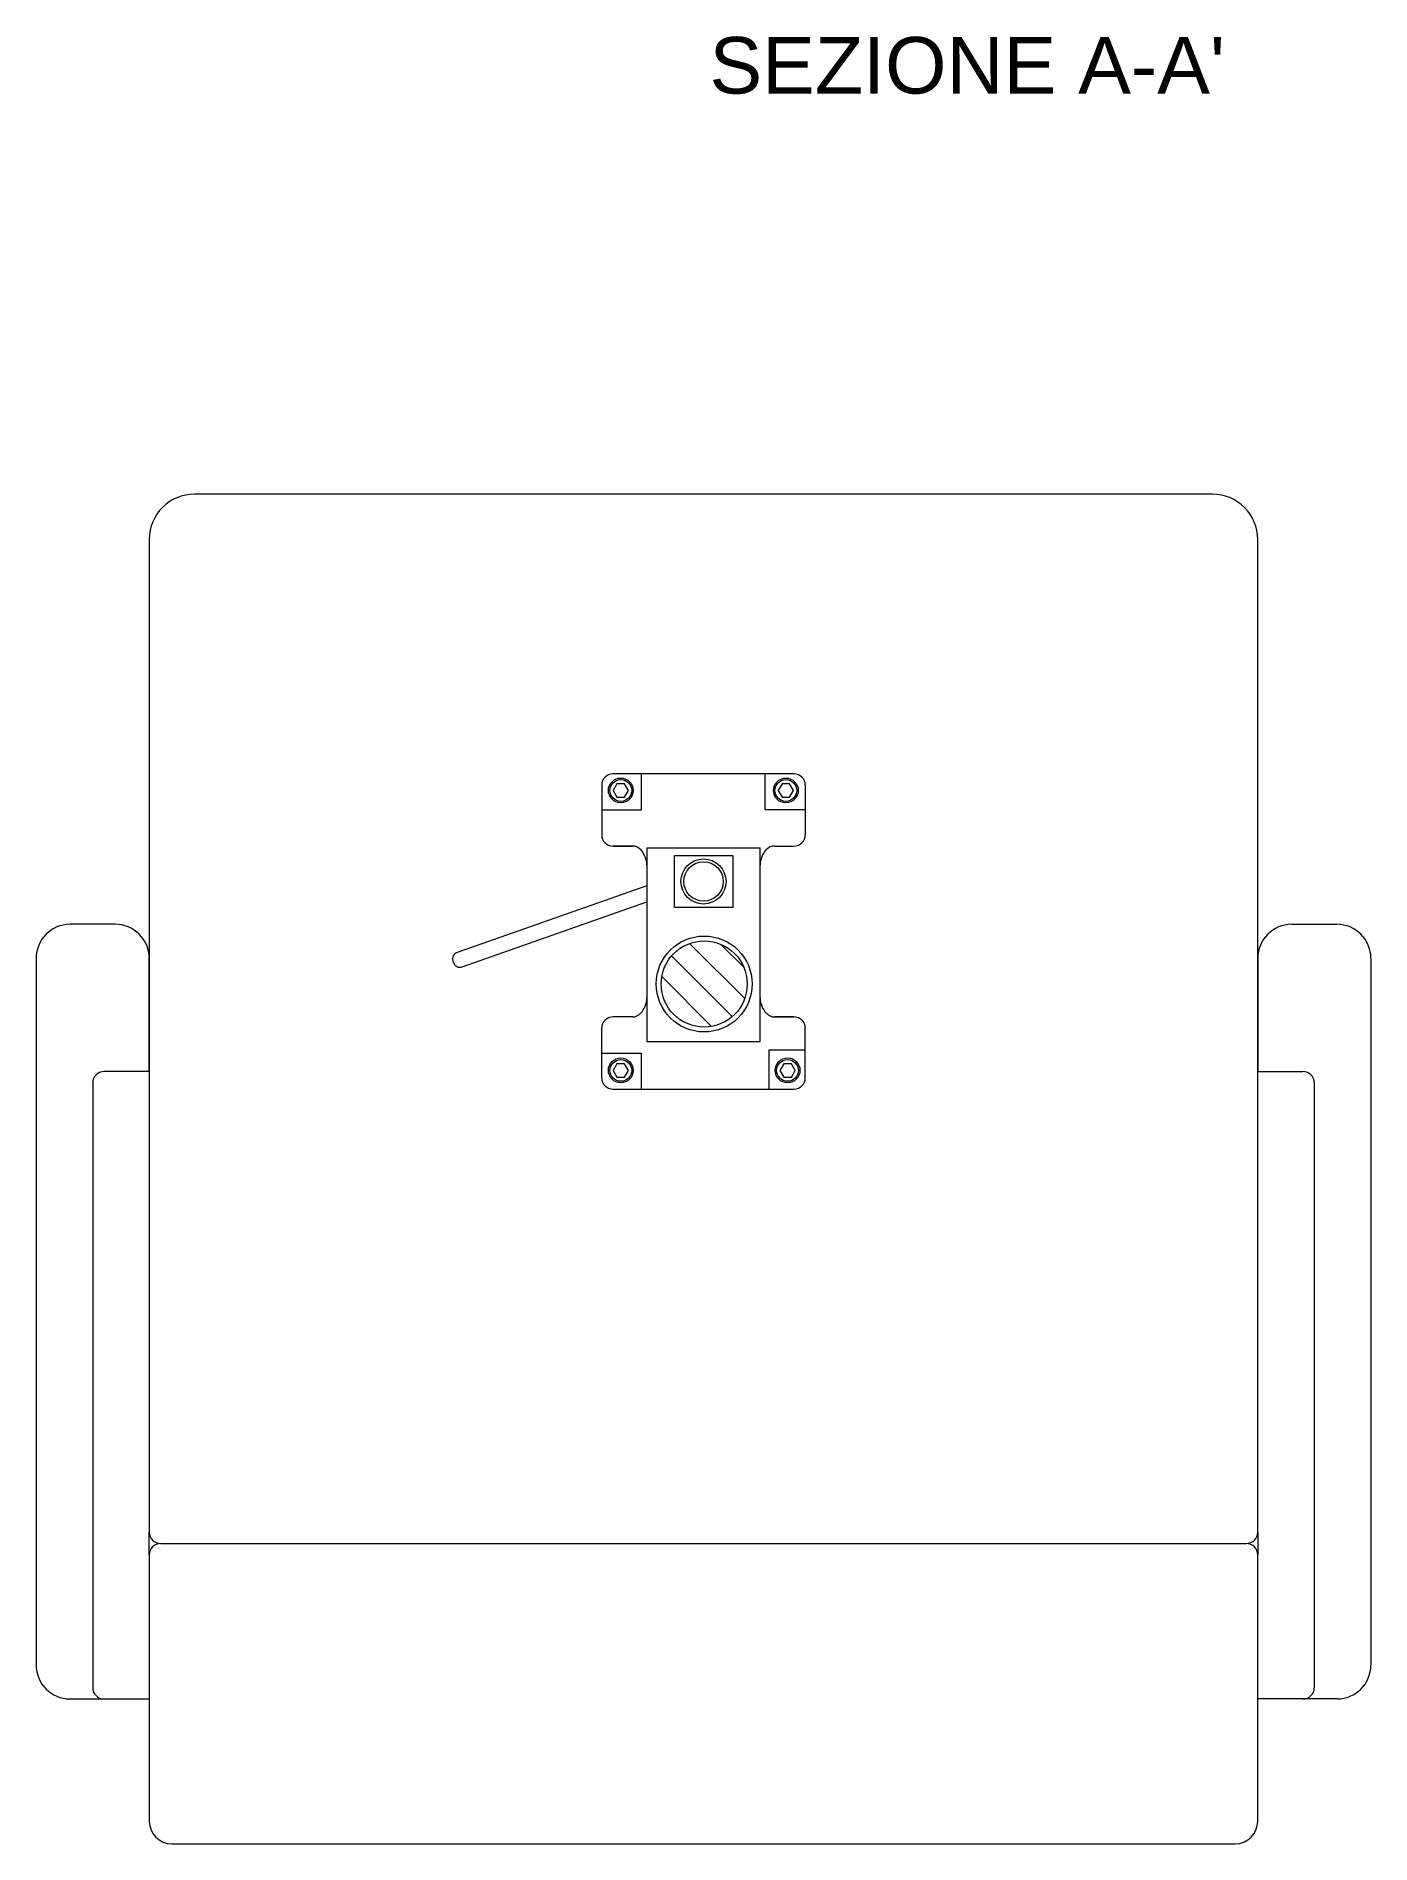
# Model space of a CAD drawing. Header units: millimetres. Extents: x 1212 to 3396, y 780 to 1892.
# Drawn here: x 1823.9 to 1882.9, y 1023.7 to 1103.6 of the extents above; entities that cross this region are included whole.
import ezdxf

# ---------------------------------------------------------------- set-up
doc = ezdxf.new("R2010")
doc.units = ezdxf.units.MM
for name, color, linetype, lineweight in [('A-FURN', 2, 'Continuous', 18), ('LINEE DI SEZIONE', 12, 'Continuous', 15), ('SCRITTE', 5, 'Continuous', 20)]:
    doc.layers.add(name, color=color, linetype=linetype, lineweight=lineweight)
doc.styles.get("Standard").update_dxf_attribs({"font": 'arial.ttf'})

msp = doc.modelspace()

# ---------------------------------------------------------------- texts
at = {"layer": 'A-FURN', "insert": (1853.71, 1103.577), "char_height": 2.5, "attachment_point": 1}
msp.add_mtext_dynamic_manual_height_columns("SEZIONE A-A'", width=42.84779, gutter_width=12.5, heights=[0], dxfattribs=at)

# ---------------------------------------------------------------- hatches: boundary and pattern name
at = {"layer": 'LINEE DI SEZIONE', "transparency": 33554687}
h = msp.add_hatch(dxfattribs=at)
h.set_pattern_fill('ANSI31', color=256, scale=0.3, angle=270)
h.paths.add_polyline_path([(1851.573, 1061.717, 1), (1855.377, 1061.717, 1)])

# ---------------------------------------------------------------- linework, layer by layer
at = {"layer": 'A-FURN'}
for p, q in [((1857.445, 1071.009), (1849.445, 1071.009)), ((1850.703, 1069.418), (1850.703, 1071.009)), ((1856.172, 1069.418), (1856.172, 1071.009)), ((1848.945, 1070.509), (1848.945, 1068.316)), ((1857.945, 1070.509), (1857.945, 1068.316)), ((1848.954, 1069.418), (1850.703, 1069.418)), ((1857.921, 1069.418), (1856.172, 1069.418)), ((1849.445, 1067.816), (1850.3, 1067.816)), ((1850.3, 1067.816), (1849.445, 1067.816)), ((1850.945, 1067.731), (1850.945, 1059.173)), ((1850.945, 1067.731), (1855.945, 1067.731)), ((1855.945, 1059.173), (1855.945, 1067.731)), ((1856.59, 1067.816), (1857.445, 1067.816)), ((1850.945, 1066.06), (1842.55, 1063.111)), ((1842.775, 1062.473), (1850.945, 1065.343)), ((1827.445, 1064.355), (1825.445, 1064.355)), ((1879.445, 1064.355), (1881.445, 1064.355)), ((1823.945, 1062.855), (1823.945, 1031.613)), ((1828.945, 1057.842), (1828.945, 1062.855)), ((1877.945, 1062.855), (1877.945, 1057.842)), ((1882.945, 1062.855), (1882.945, 1031.613)), ((1842.367, 1062.728), (1842.392, 1062.656)), ((1848.945, 1057.567), (1848.945, 1059.761)), ((1850.3, 1060.261), (1849.445, 1060.261)), ((1857.445, 1060.261), (1856.59, 1060.261)), ((1856.59, 1060.261), (1857.445, 1060.261)), ((1857.945, 1057.567), (1857.945, 1059.761)), ((1850.945, 1059.173), (1855.945, 1059.173)), ((1856.354, 1057.065), (1856.354, 1058.814)), ((1856.354, 1058.814), (1857.945, 1058.814)), ((1848.945, 1058.659), (1850.694, 1058.659)), ((1850.694, 1058.659), (1850.694, 1057.067)), ((1826.445, 1057.342), (1826.445, 1030.613)), ((1828.945, 1057.842), (1826.945, 1057.842)), ((1877.945, 1057.842), (1879.945, 1057.842)), ((1880.445, 1057.342), (1880.445, 1030.613)), ((1849.445, 1057.067), (1857.445, 1057.067)), ((1828.945, 1036.485), (1828.945, 1037.485)), ((1877.945, 1037.485), (1877.945, 1036.485)), ((1828.945, 1036.485), (1828.945, 1024.709)), ((1829.445, 1036.985), (1829.445, 1036.985)), ((1877.445, 1036.985), (1877.445, 1036.985)), ((1877.945, 1024.709), (1877.945, 1036.485)), ((1825.445, 1030.113), (1826.945, 1030.113)), ((1826.945, 1030.113), (1828.945, 1030.113)), ((1879.945, 1030.113), (1877.945, 1030.113)), ((1881.445, 1030.113), (1879.945, 1030.113)), ((1829.945, 1023.709), (1876.945, 1023.709))]:
    msp.add_line(p, q, dxfattribs=at)
msp.add_lwpolyline([(1828.945, 1037.485, 0.414214), (1829.445, 1036.985), (1877.445, 1036.985, 0.414214), (1877.945, 1037.485), (1877.945, 1057.174), (1877.945, 1081.37, 0.414214), (1875.945, 1083.37), (1830.945, 1083.37, 0.414213), (1828.945, 1081.37), (1828.945, 1057.174), (1828.945, 1037.485)], format="xyb", dxfattribs=at)
msp.add_lwpolyline([(1852.164, 1067.404), (1854.748, 1067.404), (1854.748, 1065.096), (1852.164, 1065.096)], close=True, dxfattribs=at)
for centre, radius in [((1853.447, 1066.25), 0.997), ((1853.447, 1066.25), 0.872), ((1853.475, 1061.717), 2.12), ((1853.475, 1061.717), 1.902)]:
    msp.add_circle(centre, radius, dxfattribs=at)
for centre, radius, start, end in [((1849.445, 1070.509), 0.5, 90, 180), ((1857.445, 1070.509), 0.5, 0, 90), ((1849.445, 1068.316), 0.5, 180, 270), ((1850.3, 1067.316), 0.5, 42.76925, 90), ((1849.9, 1066.946), 1.046, 1.54113, 42.76925), ((1856.99, 1066.946), 1.046, 137.23075, 178.45887), ((1856.59, 1067.316), 0.5, 90, 137.23075), ((1857.445, 1068.316), 0.5, 270, 0), ((1825.445, 1062.855), 1.5, 90, 180), ((1827.445, 1062.855), 1.5, 359.99996, 90), ((1879.445, 1062.855), 1.5, 90, 180), ((1881.445, 1062.855), 1.5, 0, 90), ((1842.65, 1062.828), 0.3, 109.35754, 199.35754), ((1842.675, 1062.756), 0.3, 199.35754, 289.35754), ((1850.3, 1060.761), 0.5, 270, 317.23075), ((1849.9, 1061.131), 1.046, 317.23075, 358.45887), ((1856.99, 1061.131), 1.046, 181.54113, 222.76925), ((1856.59, 1060.761), 0.5, 222.76925, 270), ((1849.445, 1059.761), 0.5, 90, 180), ((1857.445, 1059.761), 0.5, 0, 90), ((1826.945, 1057.342), 0.5, 90, 180), ((1849.445, 1057.567), 0.5, 180, 270), ((1857.445, 1057.567), 0.5, 270, 0), ((1879.945, 1057.342), 0.5, 0, 90), ((1829.445, 1036.485), 0.5, 90, 180), ((1877.445, 1036.485), 0.5, 0, 90), ((1825.445, 1031.613), 1.5, 180, 270), ((1881.445, 1031.613), 1.5, 270, 0), ((1826.945, 1030.613), 0.5, 180, 270), ((1879.945, 1030.613), 0.5, 270, 0), ((1829.945, 1024.709), 1, 180, 270), ((1876.945, 1024.709), 1, 270, 0)]:
    msp.add_arc(centre, radius, start, end, dxfattribs=at)
at = {"layer": 'SCRITTE', "linetype": 'Continuous'}
for points in [[(1849.959, 1069.98), (1850.128, 1070.272), (1849.959, 1070.565), (1849.621, 1070.565), (1849.452, 1070.272), (1849.621, 1069.98)], [(1857.254, 1069.98), (1857.423, 1070.272), (1857.254, 1070.565), (1856.916, 1070.565), (1856.748, 1070.272), (1856.916, 1069.98)], [(1849.959, 1057.605), (1850.128, 1057.897), (1849.959, 1058.19), (1849.621, 1058.19), (1849.452, 1057.897), (1849.621, 1057.605)], [(1857.329, 1057.605), (1857.498, 1057.897), (1857.329, 1058.19), (1856.991, 1058.19), (1856.822, 1057.897), (1856.991, 1057.605)]]:
    msp.add_lwpolyline(points, close=True, dxfattribs=at)
at = {"layer": 'SCRITTE'}
for centre in [(1849.79, 1070.272), (1857.085, 1070.272), (1849.79, 1057.897), (1857.16, 1057.897)]:
    msp.add_circle(centre, 0.549, dxfattribs=at)
at = {"layer": 'SCRITTE', "linetype": 'Continuous'}
for centre in [(1849.79, 1070.272), (1857.085, 1070.272), (1849.79, 1057.897), (1857.16, 1057.897)]:
    msp.add_circle(centre, 0.481, dxfattribs=at)

msp.set_redraw_order([(e.dxf.handle, doc.entitydb.next_handle()) for e in msp.query("TEXT MTEXT ATTDEF DIMENSION ARC_DIMENSION")])  # texts and dimensions are drawn at this point

doc.saveas('drawing.dxf')
